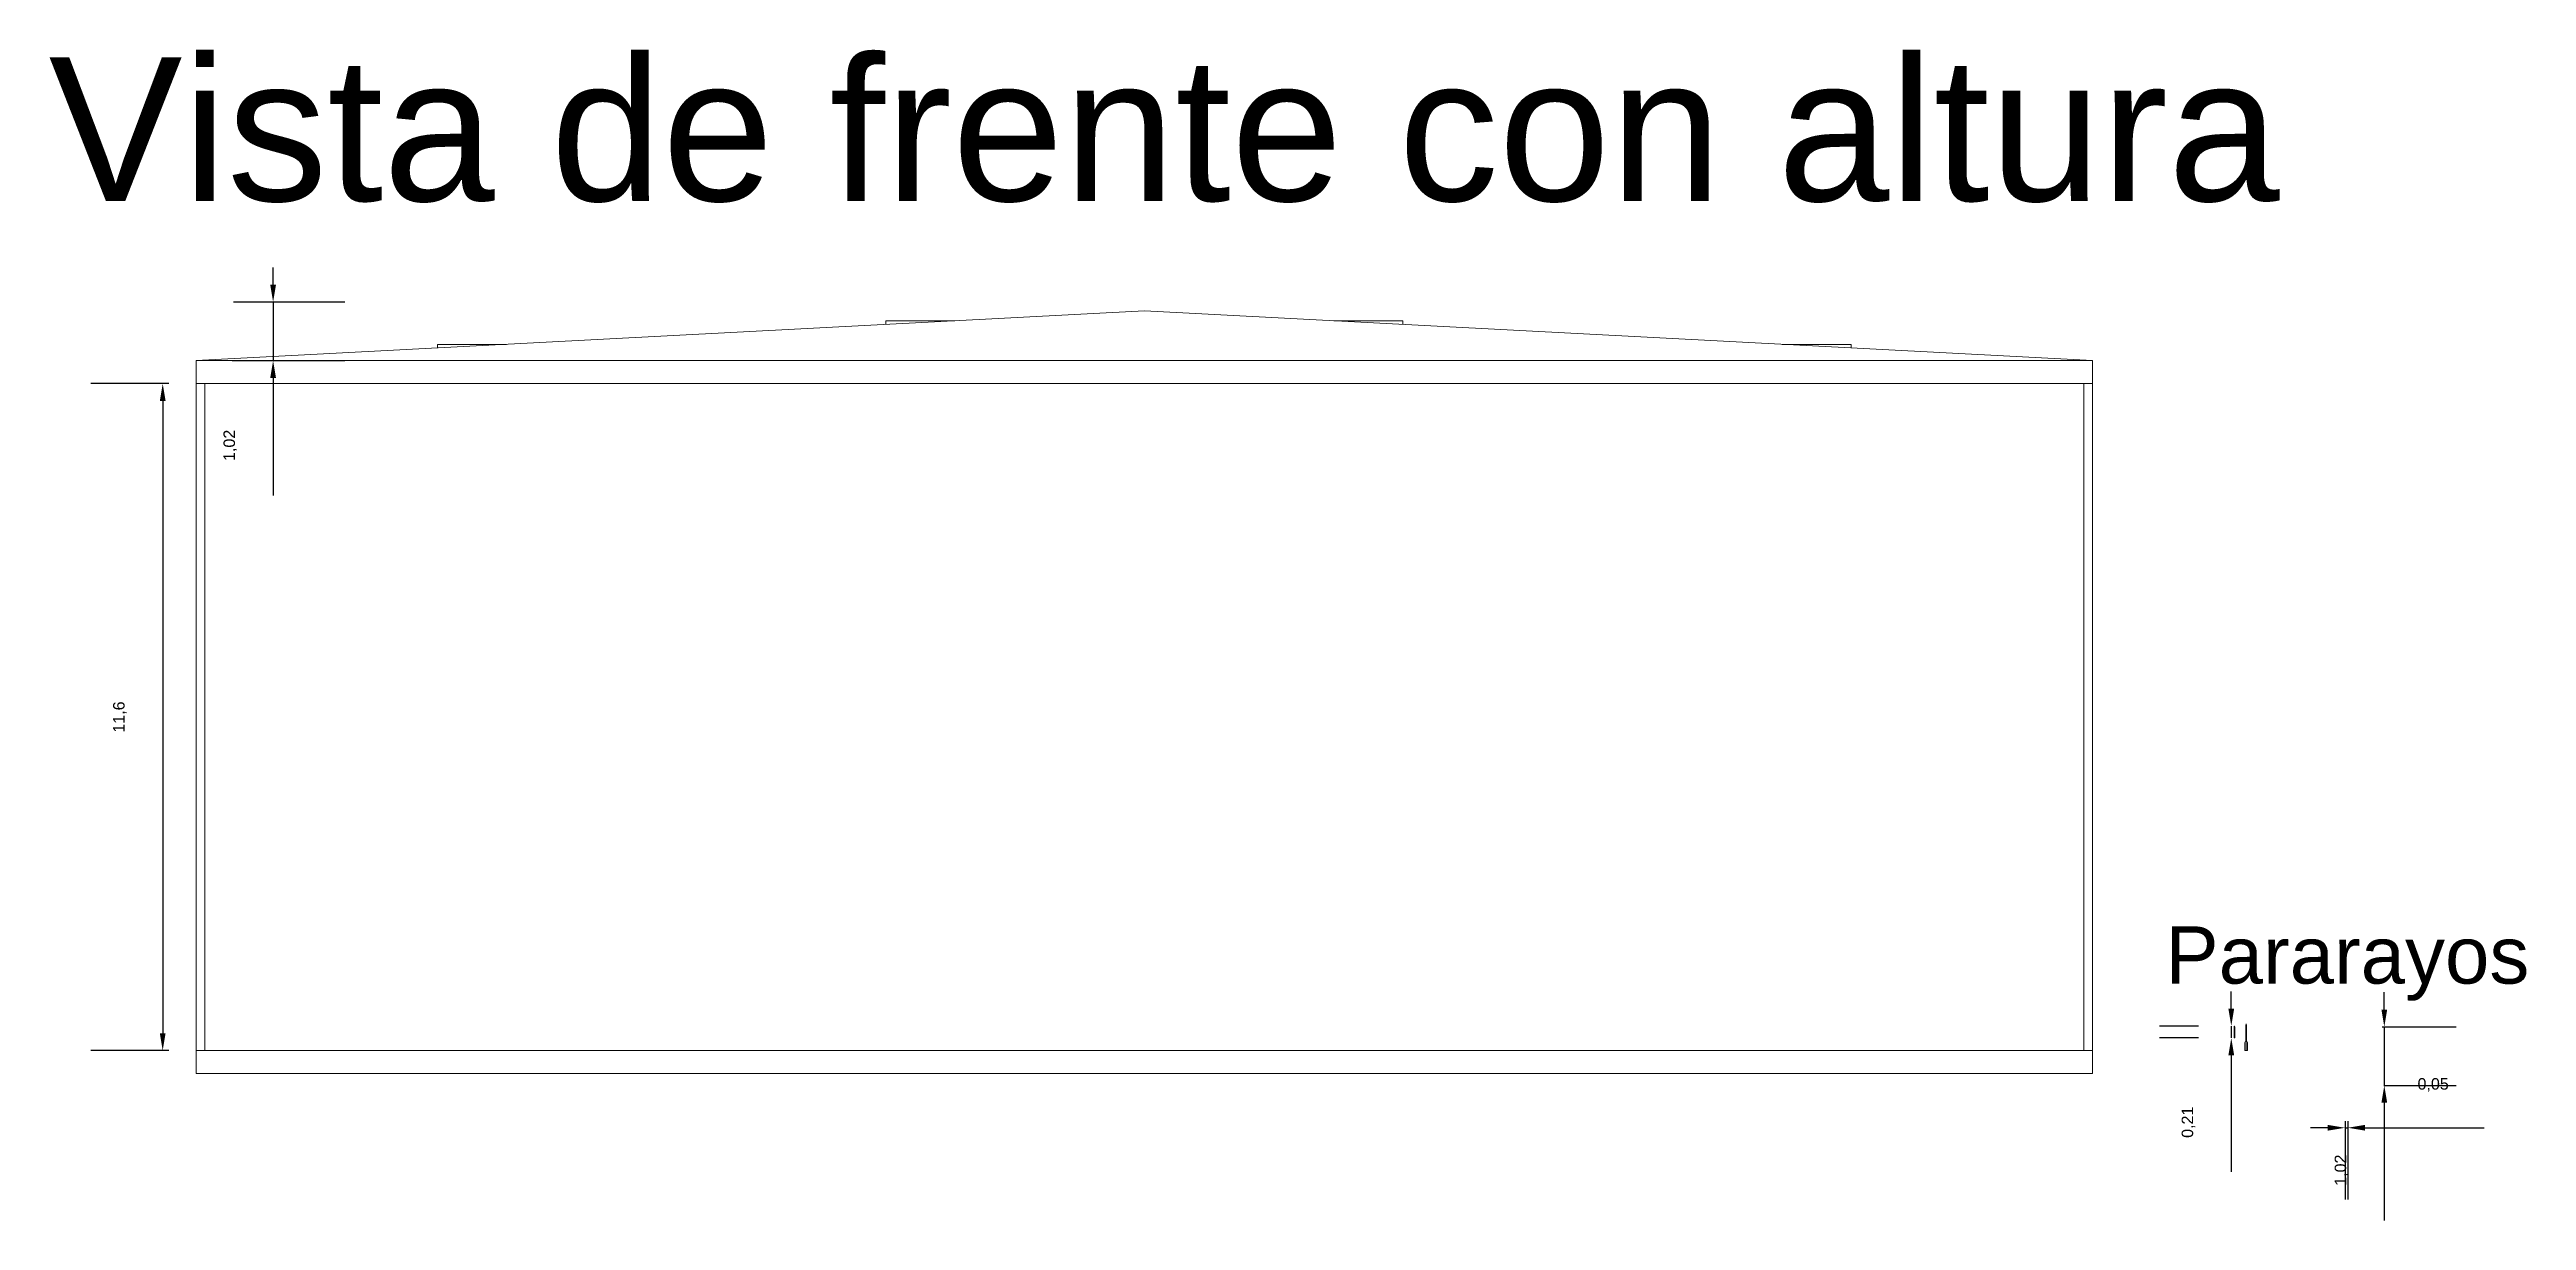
# Model space of a CAD drawing. Header units: millimetres. Extents: x -461 to 1315, y -154 to 152.
# Drawn here: x 506.19 to 549.3, y 22.04 to 42.41 of the extents above; entities that cross this region are included whole.
import ezdxf

# ---------------------------------------------------------------- set-up
doc = ezdxf.new("R2010")
doc.units = ezdxf.units.MM
for name, color, linetype, lineweight in [('A-AREA', 7, 'Continuous', 5), ('A-COLS', 1, 'Continuous', 13), ('A-ROOF', 200, 'Continuous', 13), ('E-AUXL', 72, 'Continuous', 13), ('E-LTNG', 40, 'Continuous', 13), ('S-BEAM', 1, 'Continuous', 13), ('S-FNDN', 143, 'Continuous', 13)]:
    doc.layers.add(name, color=color, linetype=linetype, lineweight=lineweight)
doc.styles.get("Standard").update_dxf_attribs({"font": 'arial.ttf'})
doc.dimstyles.new('Partes pequeñas', dxfattribs={"dimtxt": 0.2, "dimasz": 0.3, "dimexe": 1.25, "dimexo": 0.625, "dimtad": 1, "dimtxsty": 'Standard', "dimcen": 2.5, "dimclrd": 1, "dimadec": 0, "dimazin": 0, "dimtfac": 1, "dimtmove": 0, "dimatfit": 3, "dimfxl": 1, "dimarcsym": 0})

msp = doc.modelspace()

# ---------------------------------------------------------------- texts
at = {"layer": 'A-AREA', "attachment_point": 1}
for s, width, gutter_width, insert, char_height in [('Vista de frente con altura', 46.63284, 12.5, (506.175, 42.277), 2.5), ('Pararayos', 18.55852, 4.975, (543.012, 27.159), 0.9949)]:
    msp.add_mtext_dynamic_manual_height_columns(s, width=width, gutter_width=gutter_width, heights=[0], dxfattribs=dict(at, insert=insert, char_height=char_height))

# ---------------------------------------------------------------- blocks, each defined once
blk = doc.blocks.new('*D103')
at = {"layer": 'A-AREA', "color": 1, "lineweight": -2, "transparency": 16777216}
for p, q in [((546.822, 25.713), (546.822, 26.013)), ((546.822, 25.413), (546.822, 24.393)), ((546.822, 24.093), (546.822, 22.044))]:
    blk.add_line(p, q, dxfattribs=at)
at = {"layer": 'A-AREA', "color": 0, "lineweight": -2, "transparency": 16777216}
for p, q in [((546.787, 25.413), (548.072, 25.413)), ((546.812, 24.393), (548.072, 24.393))]:
    blk.add_line(p, q, dxfattribs=at)
at = {"layer": 'A-AREA', "color": 1, "transparency": 16777216}
for points in [[(546.772, 25.713), (546.872, 25.713), (546.822, 25.413)], [(546.772, 24.093), (546.872, 24.093), (546.822, 24.393)]]:
    blk.add_solid(points, dxfattribs=at)
at = {"layer": 'Defpoints', "color": 0, "transparency": 16777216}
for p in [(546.162, 25.413), (546.187, 24.393), (546.822, 24.393)]:
    blk.add_point(p, dxfattribs=at)
at = {"layer": 'A-AREA', "color": 0, "transparency": 16777216, "insert": (546.077, 22.918), "char_height": 0.2, "attachment_point": 5, "rotation": 90}
blk.add_mtext('1,02', dxfattribs=at)
blk = doc.blocks.new('*D104')
at = {"layer": 'A-AREA', "color": 1, "lineweight": -2, "transparency": 16777216}
for p, q in [((544.159, 25.725), (544.159, 26.025)), ((544.159, 25.425), (544.159, 25.218)), ((544.159, 24.918), (544.159, 22.887))]:
    blk.add_line(p, q, dxfattribs=at)
at = {"layer": 'A-AREA', "color": 0, "lineweight": -2, "transparency": 16777216}
for p, q in [((543.589, 25.425), (542.909, 25.425)), ((543.589, 25.218), (542.909, 25.218))]:
    blk.add_line(p, q, dxfattribs=at)
at = {"layer": 'A-AREA', "color": 1, "transparency": 16777216}
for points in [[(544.109, 25.725), (544.209, 25.725), (544.159, 25.425)], [(544.109, 24.918), (544.209, 24.918), (544.159, 25.218)]]:
    blk.add_solid(points, dxfattribs=at)
at = {"layer": 'Defpoints', "color": 0, "transparency": 16777216}
for p in [(544.159, 25.218), (544.214, 25.425), (544.214, 25.218)]:
    blk.add_point(p, dxfattribs=at)
at = {"layer": 'A-AREA', "color": 0, "transparency": 16777216, "insert": (543.414, 23.752), "char_height": 0.2, "attachment_point": 5, "rotation": 90}
blk.add_mtext('0,21', dxfattribs=at)
blk = doc.blocks.new('*D105')
at = {"layer": 'A-AREA', "color": 0, "lineweight": -2, "transparency": 16777216}
for p, q in [((546.139, 23.768), (546.139, 22.406)), ((546.187, 23.768), (546.187, 22.406))]:
    blk.add_line(p, q, dxfattribs=at)
at = {"layer": 'A-AREA', "color": 1, "lineweight": -2, "transparency": 16777216}
for p, q in [((545.839, 23.656), (545.539, 23.656)), ((546.139, 23.656), (546.187, 23.656)), ((546.487, 23.656), (548.558, 23.656))]:
    blk.add_line(p, q, dxfattribs=at)
at = {"layer": 'A-AREA', "color": 1, "transparency": 16777216}
for points in [[(545.839, 23.706), (545.839, 23.606), (546.139, 23.656)], [(546.487, 23.706), (546.487, 23.606), (546.187, 23.656)]]:
    blk.add_solid(points, dxfattribs=at)
at = {"layer": 'Defpoints', "color": 0, "transparency": 16777216}
for p in [(546.139, 24.393), (546.187, 24.393), (546.187, 23.656)]:
    blk.add_point(p, dxfattribs=at)
at = {"layer": 'A-AREA', "color": 0, "transparency": 16777216, "insert": (547.672, 24.401), "char_height": 0.2, "attachment_point": 5}
blk.add_mtext('0,05', dxfattribs=at)
blk = doc.blocks.new('*D106')
at = {"layer": 'A-AREA', "color": 0, "lineweight": -2, "transparency": 16777216}
for p, q in [((508.268, 36.6), (506.91, 36.6)), ((508.268, 25), (506.91, 25))]:
    blk.add_line(p, q, dxfattribs=at)
at = {"layer": 'A-AREA', "color": 1, "lineweight": -2, "transparency": 16777216}
blk.add_line((508.16, 36.3), (508.16, 25.3), dxfattribs=at)
at = {"layer": 'A-AREA', "color": 1, "transparency": 16777216}
for points in [[(508.11, 36.3), (508.21, 36.3), (508.16, 36.6)], [(508.11, 25.3), (508.21, 25.3), (508.16, 25)]]:
    blk.add_solid(points, dxfattribs=at)
at = {"layer": 'Defpoints', "color": 0, "transparency": 16777216}
for p in [(508.893, 36.6), (508.16, 25), (508.893, 25)]:
    blk.add_point(p, dxfattribs=at)
at = {"layer": 'A-AREA', "color": 0, "transparency": 16777216, "insert": (507.415, 30.8), "char_height": 0.2, "attachment_point": 5, "rotation": 90}
blk.add_mtext('11,6', dxfattribs=at)
blk = doc.blocks.new('*D107')
at = {"layer": 'A-AREA', "color": 1, "lineweight": -2, "transparency": 16777216}
for p, q in [((510.081, 38.32), (510.081, 38.62)), ((510.081, 38.02), (510.081, 37)), ((510.081, 36.7), (510.081, 34.651))]:
    blk.add_line(p, q, dxfattribs=at)
at = {"layer": 'A-AREA', "color": 0, "lineweight": -2, "transparency": 16777216}
for p, q in [((509.392, 38.02), (511.331, 38.02)), ((509.368, 37), (511.331, 37))]:
    blk.add_line(p, q, dxfattribs=at)
at = {"layer": 'A-AREA', "color": 1, "transparency": 16777216}
for points in [[(510.031, 38.32), (510.131, 38.32), (510.081, 38.02)], [(510.031, 36.7), (510.131, 36.7), (510.081, 37)]]:
    blk.add_solid(points, dxfattribs=at)
at = {"layer": 'Defpoints', "color": 0, "transparency": 16777216}
for p in [(508.767, 38.02), (508.743, 37), (510.081, 37)]:
    blk.add_point(p, dxfattribs=at)
at = {"layer": 'A-AREA', "color": 0, "transparency": 16777216, "insert": (509.336, 35.526), "char_height": 0.2, "attachment_point": 5, "rotation": 90}
blk.add_mtext('1,02', dxfattribs=at)

# ---------------------------------------------------------------- dimensions: what is measured, and where the dimension line sits
at = {"layer": 'A-AREA'}
for base, p1, p2, picture, middle in [((510.081, 37), (508.767, 38.02), (508.743, 37), '*D107', (509.336, 35.526)), ((508.16, 25), (508.893, 36.6), (508.893, 25), '*D106', (507.415, 30.8)), ((544.159, 25.218), (544.214, 25.425), (544.214, 25.218), '*D104', (543.414, 23.752)), ((546.822, 24.393), (546.162, 25.413), (546.187, 24.393), '*D103', (546.077, 22.918))]:
    dim = msp.add_linear_dim(base=base, p1=p1, p2=p2, angle=90, dimstyle='Partes pequeñas', dxfattribs=at)
    dim.commit()
    dim.dimension.update_dxf_attribs({"geometry": picture, "text_midpoint": middle})
dim = msp.add_linear_dim(base=(546.187, 23.656), p1=(546.139, 24.393), p2=(546.187, 24.393), dimstyle='Partes pequeñas', dxfattribs=at)
dim.commit()
dim.dimension.update_dxf_attribs({"geometry": '*D105', "text_midpoint": (547.672, 24.401)})

# ---------------------------------------------------------------- linework, layer by layer
at = {"layer": 'A-AREA'}
for p, q in [((508.743, 25), (508.743, 37)), ((508.743, 37), (541.743, 37)), ((541.743, 37), (541.743, 25)), ((541.743, 25), (508.743, 25))]:
    msp.add_line(p, q, dxfattribs=at)
at = {"layer": 'A-COLS'}
for p, q in [((508.893, 36.6), (508.743, 36.6)), ((508.893, 36.6), (508.893, 25)), ((541.593, 25), (541.593, 36.6)), ((508.893, 25), (508.743, 25)), ((541.743, 25), (541.593, 25))]:
    msp.add_line(p, q, dxfattribs=at)
at = {"layer": 'A-ROOF'}
for p in [(508.743, 37), (541.743, 37)]:
    msp.add_line(p, (525.243, 37.865), dxfattribs=at)
at = {"layer": 'E-AUXL'}
for p, q in [((520.743, 37.629), (520.743, 37.692)), ((520.743, 37.692), (521.943, 37.692)), ((529.743, 37.692), (528.543, 37.692)), ((529.743, 37.629), (529.743, 37.692)), ((512.943, 37.22), (512.943, 37.283)), ((512.943, 37.283), (514.143, 37.283)), ((537.543, 37.283), (536.343, 37.283)), ((537.543, 37.22), (537.543, 37.283))]:
    msp.add_line(p, q, dxfattribs=at)
at = {"layer": 'E-LTNG'}
for p, q in [((544.41, 25.44), (544.416, 25.46)), ((544.41, 25.155), (544.41, 25.44)), ((544.418, 25.461), (544.418, 25)), ((544.426, 25.44), (544.419, 25.46)), ((544.426, 25.155), (544.426, 25.44)), ((544.208, 25.406), (544.212, 25.424)), ((544.208, 25.218), (544.208, 25.406)), ((544.208, 25.218), (544.22, 25.218)), ((544.214, 25.218), (544.214, 25.425)), ((544.22, 25.406), (544.216, 25.424)), ((544.22, 25.218), (544.22, 25.406)), ((544.394, 25), (544.394, 25.119)), ((544.442, 25), (544.442, 25.119)), ((544.442, 25), (544.394, 25))]:
    msp.add_line(p, q, dxfattribs=at)
for centre, radius, start, end in [((544.418, 25.46), 0.00123, 18.9809, 166.3195), ((544.214, 25.423), 0.00204, 11.6185, 168.3815), ((544.418, 25.13), 0.0263, 335.9968, 204.0032)]:
    msp.add_arc(centre, radius, start, end, dxfattribs=at)
at = {"layer": 'S-BEAM'}
msp.add_line((508.893, 36.6), (541.743, 36.6), dxfattribs=at)
at = {"layer": 'S-FNDN'}
for p, q in [((508.743, 25), (508.743, 24.6)), ((508.743, 24.6), (541.743, 24.6)), ((541.743, 25), (541.743, 24.6))]:
    msp.add_line(p, q, dxfattribs=at)

msp.set_redraw_order([(e.dxf.handle, doc.entitydb.next_handle()) for e in msp.query("TEXT MTEXT ATTDEF DIMENSION ARC_DIMENSION")])  # texts and dimensions are drawn at this point

doc.saveas('drawing.dxf')
